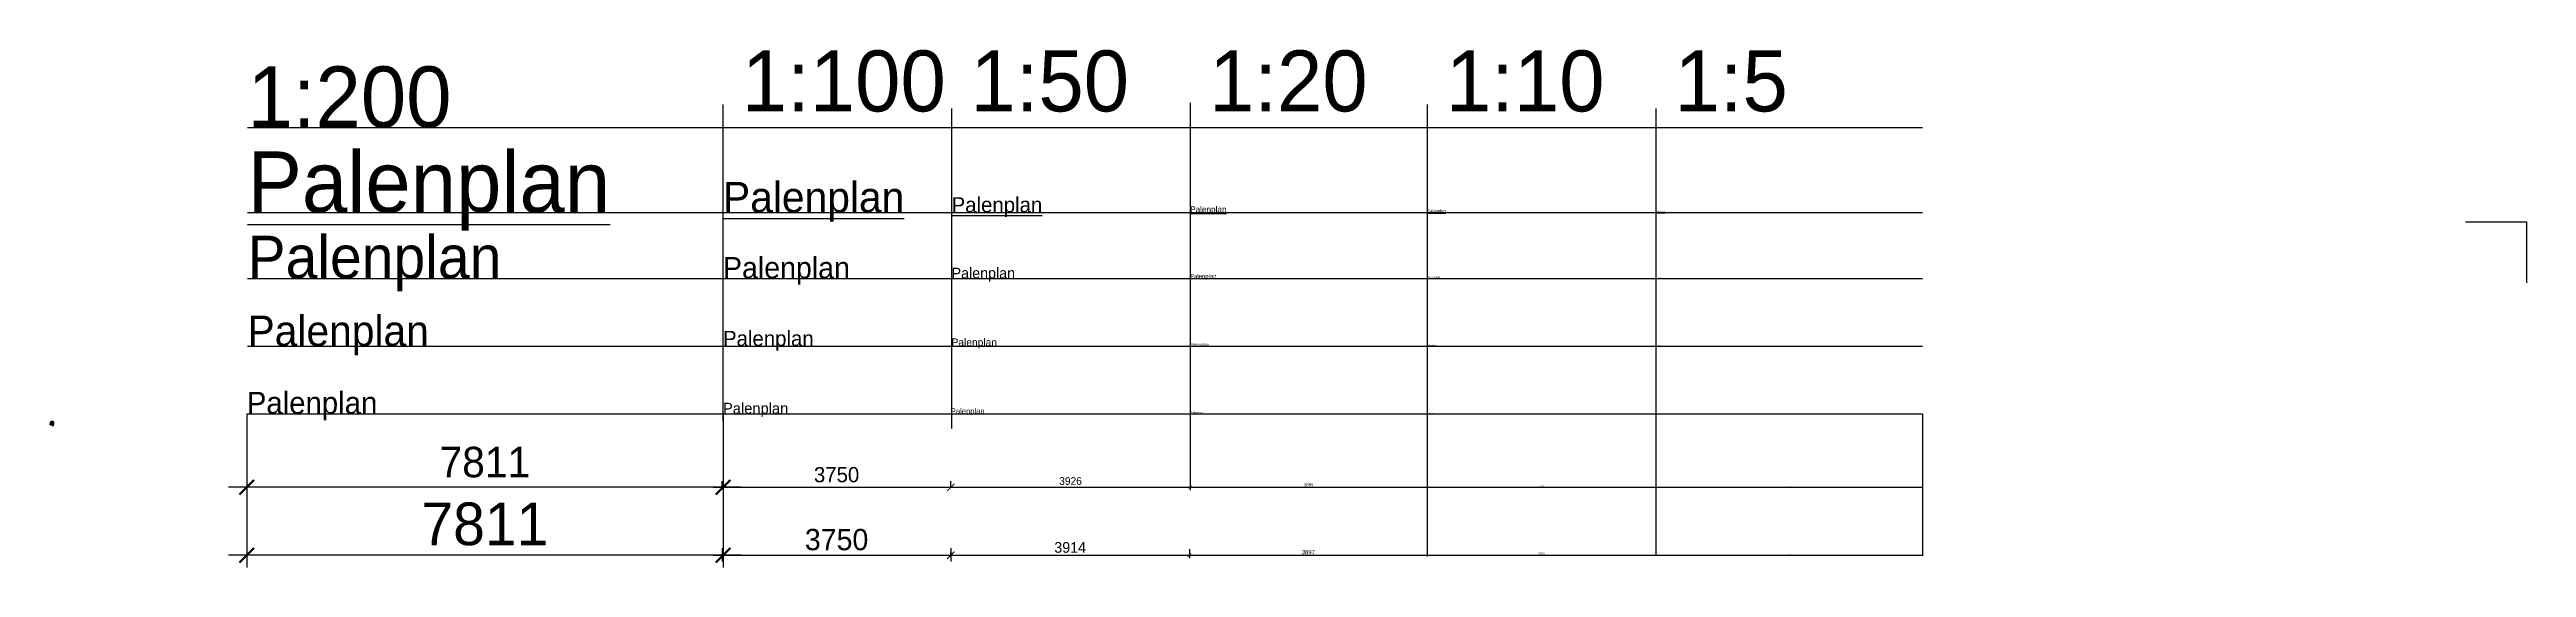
# Model space of a CAD drawing. Header units: millimetres. Extents: x -109306 to 269542, y -22401 to 197206.
# Drawn here: x -40626 to 0, y -5672 to 2824 of the extents above; entities that cross this region are included whole.
import ezdxf

# ---------------------------------------------------------------- set-up
doc = ezdxf.new("R2010")
doc.units = ezdxf.units.MM
for name, pattern in [('CENTER', [36, 24, -3, 6, -3]), ('DASH', [15, 12, -3]), ('DASHDOT', [18.5, 12, -3, 0.5, -3]), ('DASHDOT-3', [33.5, 12, -3, 12, -3, 0.5, -3])]:
    doc.linetypes.add(name, pattern=pattern)
for name, color, linetype in [('10', 9, 'DASH'), ('100', 6, 'Continuous'), ('13', 7, 'Continuous'), ('18', 1, 'Continuous'), ('25', 2, 'Continuous'), ('35', 3, 'Continuous'), ('50', 4, 'Continuous'), ('70', 5, 'Continuous'), ('AFBREEKLIJN', 7, 'DASHDOT'), ('BETON - 13', 7, 'Continuous'), ('BETON - 18', 1, 'Continuous'), ('BETON - 25', 2, 'Continuous'), ('BETON - 35', 3, 'Continuous'), ('BETON - 50', 4, 'Continuous'), ('BETON - 70', 5, 'Continuous'), ('BRANDWERENDHEID', 4, 'Continuous'), ('DIMENSION', 1, 'Continuous'), ('dun', 252, 'Continuous'), ('HATCH', 9, 'Continuous'), ('HATCH-beton', 254, 'Continuous'), ('HATCH-details', 9, 'Continuous'), ('INTERIEUR', 9, 'Continuous'), ('KOZIJN-13', 7, 'Continuous'), ('KOZIJN-18', 1, 'Continuous'), ('KOZIJN-25', 2, 'Continuous'), ('Schaduw', 250, 'Continuous'), ('SETUP', 7, 'Continuous'), ('STAAL-13', 7, 'Continuous'), ('STAAL-18', 1, 'Continuous'), ('STAAL-25', 2, 'Continuous'), ('STAAL-35', 3, 'Continuous'), ('STAAL-hartlijnen', 8, 'DASHDOT'), ('STAAL-kolommen', 2, 'Continuous'), ('STAAL-windverbanden', 3, 'DASHDOT-3'), ('STRAMIEN', 11, 'CENTER'), ('T18', 1, 'Continuous'), ('T25', 2, 'Continuous'), ('T35', 3, 'Continuous'), ('T50', 4, 'Continuous'), ('T70', 5, 'Continuous'), ('WAPENING', 2, 'Continuous'), ('WAPENING - 13', 7, 'Continuous'), ('WAPENING - 18', 1, 'Continuous'), ('WAPENING - 25', 2, 'Continuous'), ('WAPENING - 35', 3, 'Continuous'), ('WAPENING - 50', 4, 'Continuous'), ('WAPENING - 70', 5, 'Continuous'), ('WAPENING - aanwijs', 1, 'Continuous'), ('WAPENING - tekst', 2, 'Continuous')]:
    doc.layers.add(name, color=color, linetype=linetype)
doc.layers.add('HULPLIJNEN', color=220, linetype='Continuous', plot=False)
doc.layers.add('Vports', color=254, linetype='Continuous', plot=False)
doc.styles.get("Standard").update_dxf_attribs({"font": ''})
doc.styles.get('Standard').set_extended_font_data('Century Gothic')
doc.dimstyles.new('1-10', dxfattribs={"dimscale": 10, "dimtxt": 2.5, "dimasz": 1.2, "dimexe": 1, "dimexo": 0, "dimgap": 0.8, "dimtad": 1, "dimdec": 0, "dimzin": 12, "dimdsep": 46, "dimtxsty": 'Standard', "dimblk1": 'ARCHTICK', "dimblk2": 'ARCHTICK', "dimsah": 1, "dimcen": 0.09, "dimdle": 1.5, "dimclrd": 256, "dimclre": 254, "dimclrt": 2, "dimadec": 0, "dimazin": 0, "dimtfac": 1, "dimtdec": 0, "dimtix": 1, "dimtofl": 0, "dimtmove": 2, "dimatfit": 3, "dimldrblk": 'ARCHTICK', "dimfxl": 1, "dimtolj": 1, "dimtzin": 0, "dimarcsym": 0})
doc.dimstyles.new('1-10 stramien', dxfattribs={"dimscale": 10, "dimtxt": 3.5, "dimasz": 1.2, "dimexe": 1, "dimexo": 0, "dimgap": 0.8, "dimtad": 1, "dimdec": 0, "dimzin": 12, "dimdsep": 46, "dimtxsty": 'Standard', "dimblk1": 'ARCHTICK', "dimblk2": 'ARCHTICK', "dimsah": 1, "dimcen": 0.09, "dimdle": 1.5, "dimclrd": 256, "dimclre": 254, "dimclrt": 3, "dimadec": 0, "dimazin": 0, "dimtfac": 1, "dimtdec": 0, "dimtix": 1, "dimtofl": 0, "dimtmove": 2, "dimatfit": 3, "dimldrblk": 'ARCHTICK', "dimfxl": 1, "dimtolj": 1, "dimtzin": 0, "dimarcsym": 0})
doc.dimstyles.new('1-100', dxfattribs={"dimscale": 100, "dimtxt": 2.5, "dimasz": 1.2, "dimexe": 1, "dimexo": 0, "dimgap": 0.8, "dimtad": 1, "dimdec": 0, "dimzin": 12, "dimdsep": 46, "dimtxsty": 'Standard', "dimblk1": 'ARCHTICK', "dimblk2": 'ARCHTICK', "dimsah": 1, "dimcen": 0.09, "dimdle": 1.5, "dimclrd": 256, "dimclre": 254, "dimclrt": 2, "dimadec": 0, "dimazin": 0, "dimtfac": 1, "dimtdec": 0, "dimtix": 1, "dimtofl": 0, "dimtmove": 2, "dimatfit": 3, "dimldrblk": 'ARCHTICK', "dimfxl": 1, "dimtolj": 1, "dimtzin": 0, "dimarcsym": 0})
doc.dimstyles.new('1-100 stramien', dxfattribs={"dimscale": 100, "dimtxt": 3.5, "dimasz": 1.2, "dimexe": 1, "dimexo": 0, "dimgap": 0.8, "dimtad": 1, "dimdec": 0, "dimzin": 12, "dimdsep": 46, "dimtxsty": 'Standard', "dimblk1": 'ARCHTICK', "dimblk2": 'ARCHTICK', "dimsah": 1, "dimcen": 0.09, "dimdle": 1.5, "dimclrd": 256, "dimclre": 254, "dimclrt": 3, "dimadec": 0, "dimazin": 0, "dimtfac": 1, "dimtdec": 0, "dimtix": 1, "dimtofl": 0, "dimtmove": 2, "dimatfit": 3, "dimldrblk": 'ARCHTICK', "dimfxl": 1, "dimtolj": 1, "dimtzin": 0, "dimarcsym": 0})
doc.dimstyles.new('1-20', dxfattribs={"dimscale": 20, "dimtxt": 2.5, "dimasz": 1.2, "dimexe": 1, "dimexo": 0, "dimgap": 0.8, "dimtad": 1, "dimdec": 0, "dimzin": 12, "dimdsep": 46, "dimtxsty": 'Standard', "dimblk1": 'ARCHTICK', "dimblk2": 'ARCHTICK', "dimsah": 1, "dimcen": 0.09, "dimdle": 1.5, "dimclrd": 256, "dimclre": 254, "dimclrt": 2, "dimadec": 0, "dimazin": 0, "dimtfac": 1, "dimtdec": 0, "dimtix": 1, "dimtofl": 0, "dimtmove": 2, "dimatfit": 3, "dimldrblk": 'ARCHTICK', "dimfxl": 1, "dimtolj": 1, "dimtzin": 0, "dimarcsym": 0})
doc.dimstyles.new('1-20 stramien', dxfattribs={"dimscale": 20, "dimtxt": 3.5, "dimasz": 1.2, "dimexe": 1, "dimexo": 0, "dimgap": 0.8, "dimtad": 1, "dimdec": 0, "dimzin": 12, "dimdsep": 46, "dimtxsty": 'Standard', "dimblk1": 'ARCHTICK', "dimblk2": 'ARCHTICK', "dimsah": 1, "dimcen": 0.09, "dimdle": 1.5, "dimclrd": 256, "dimclre": 254, "dimclrt": 3, "dimadec": 0, "dimazin": 0, "dimtfac": 1, "dimtdec": 0, "dimtix": 1, "dimtofl": 0, "dimtmove": 2, "dimatfit": 3, "dimldrblk": 'ARCHTICK', "dimfxl": 1, "dimtolj": 1, "dimtzin": 0, "dimarcsym": 0})
doc.dimstyles.new('1-200', dxfattribs={"dimscale": 200, "dimtxt": 2.5, "dimasz": 1.2, "dimexe": 1, "dimexo": 0, "dimgap": 0.8, "dimtad": 1, "dimdec": 0, "dimzin": 12, "dimdsep": 46, "dimtxsty": 'Standard', "dimblk1": 'ARCHTICK', "dimblk2": 'ARCHTICK', "dimsah": 1, "dimcen": 0.09, "dimdle": 1.5, "dimclrd": 256, "dimclre": 254, "dimclrt": 2, "dimadec": 0, "dimazin": 0, "dimtfac": 1, "dimtdec": 0, "dimtix": 1, "dimtofl": 0, "dimtmove": 2, "dimatfit": 3, "dimldrblk": 'ARCHTICK', "dimfxl": 1, "dimtolj": 1, "dimtzin": 0, "dimarcsym": 0})
doc.dimstyles.new('1-200 stramien', dxfattribs={"dimscale": 200, "dimtxt": 3.5, "dimasz": 1.2, "dimexe": 1, "dimexo": 0, "dimgap": 0.8, "dimtad": 1, "dimdec": 0, "dimzin": 12, "dimdsep": 46, "dimtxsty": 'Standard', "dimblk1": 'ARCHTICK', "dimblk2": 'ARCHTICK', "dimsah": 1, "dimcen": 0.09, "dimdle": 1.5, "dimclrd": 256, "dimclre": 254, "dimclrt": 3, "dimadec": 0, "dimazin": 0, "dimtfac": 1, "dimtdec": 0, "dimtix": 1, "dimtofl": 0, "dimtmove": 2, "dimatfit": 3, "dimldrblk": 'ARCHTICK', "dimfxl": 1, "dimtolj": 1, "dimtzin": 0, "dimarcsym": 0})
doc.dimstyles.new('1-5', dxfattribs={"dimscale": 5, "dimtxt": 2.5, "dimasz": 1.2, "dimexe": 1, "dimexo": 0, "dimgap": 0.8, "dimtad": 1, "dimdec": 0, "dimzin": 12, "dimdsep": 46, "dimtxsty": 'Standard', "dimblk1": 'ARCHTICK', "dimblk2": 'ARCHTICK', "dimsah": 1, "dimcen": 0.09, "dimdle": 1.5, "dimclrd": 256, "dimclre": 254, "dimclrt": 2, "dimadec": 0, "dimazin": 0, "dimtfac": 1, "dimtdec": 0, "dimtix": 1, "dimtofl": 0, "dimtmove": 2, "dimatfit": 3, "dimldrblk": 'ARCHTICK', "dimfxl": 1, "dimtolj": 1, "dimtzin": 0, "dimarcsym": 0})
doc.dimstyles.new('1-5 stramien', dxfattribs={"dimscale": 5, "dimtxt": 3.5, "dimasz": 1.2, "dimexe": 1, "dimexo": 0, "dimgap": 0.8, "dimtad": 1, "dimdec": 0, "dimzin": 12, "dimdsep": 46, "dimtxsty": 'Standard', "dimblk1": 'ARCHTICK', "dimblk2": 'ARCHTICK', "dimsah": 1, "dimcen": 0.09, "dimdle": 1.5, "dimclrd": 256, "dimclre": 254, "dimclrt": 3, "dimadec": 0, "dimazin": 0, "dimtfac": 1, "dimtdec": 0, "dimtix": 1, "dimtofl": 0, "dimtmove": 2, "dimatfit": 3, "dimldrblk": 'ARCHTICK', "dimfxl": 1, "dimtolj": 1, "dimtzin": 0, "dimarcsym": 0})
doc.dimstyles.new('1-50', dxfattribs={"dimscale": 50, "dimtxt": 2.5, "dimasz": 1.2, "dimexe": 1, "dimexo": 0, "dimgap": 0.8, "dimtad": 1, "dimdec": 0, "dimzin": 12, "dimdsep": 46, "dimtxsty": 'Standard', "dimblk1": 'ARCHTICK', "dimblk2": 'ARCHTICK', "dimsah": 1, "dimcen": 0.09, "dimdle": 1.5, "dimclrd": 256, "dimclre": 254, "dimclrt": 2, "dimadec": 0, "dimazin": 0, "dimtfac": 1, "dimtdec": 0, "dimtix": 1, "dimtofl": 0, "dimtmove": 2, "dimatfit": 3, "dimldrblk": 'ARCHTICK', "dimfxl": 1, "dimtolj": 1, "dimtzin": 0, "dimarcsym": 0})
doc.dimstyles.new('1-50 stramien', dxfattribs={"dimscale": 50, "dimtxt": 3.5, "dimasz": 1.2, "dimexe": 1, "dimexo": 0, "dimgap": 0.8, "dimtad": 1, "dimdec": 0, "dimzin": 12, "dimdsep": 46, "dimtxsty": 'Standard', "dimblk1": 'ARCHTICK', "dimblk2": 'ARCHTICK', "dimsah": 1, "dimcen": 0.09, "dimdle": 1.5, "dimclrd": 256, "dimclre": 254, "dimclrt": 3, "dimadec": 0, "dimazin": 0, "dimtfac": 1, "dimtdec": 0, "dimtix": 1, "dimtofl": 0, "dimtmove": 2, "dimatfit": 3, "dimldrblk": 'ARCHTICK', "dimfxl": 1, "dimtolj": 1, "dimtzin": 0, "dimarcsym": 0})

# ---------------------------------------------------------------- blocks, each defined once
blk = doc.blocks.new('_ARCHTICK')
at = {"color": 0, "linetype": 'ByBlock', "const_width": 0.15}
blk.add_lwpolyline([(-0.5, -0.5), (0.5, 0.5)], dxfattribs=at)
blk = doc.blocks.new('*D3')
at = {"layer": 'Defpoints', "color": 0, "transparency": 16777216}
for p in [(7787, -6903), (11536, -6903), (11536, -7019)]:
    blk.add_point(p, dxfattribs=at)
at = {"layer": 'DIMENSION', "color": 251, "lineweight": -2, "transparency": 16777216}
for p, q in [((7787, -6903), (7787, -7119)), ((11536, -6903), (11536, -7119))]:
    blk.add_line(p, q, dxfattribs=at)
at = {"layer": 'DIMENSION', "lineweight": -2, "transparency": 16777216}
blk.add_line((7637, -7019), (11686, -7019), dxfattribs=at)
at = {"layer": 'DIMENSION', "lineweight": -2, "transparency": 16777216, "xscale": 120, "yscale": 120, "zscale": 120, "rotation": 180}
blk.add_blockref('_ARCHTICK', (7787, -7019), dxfattribs=at)
at = {"layer": 'DIMENSION', "lineweight": -2, "transparency": 16777216, "xscale": 120, "yscale": 120, "zscale": 120}
blk.add_blockref('_ARCHTICK', (11536, -7019), dxfattribs=at)
at = {"layer": 'DIMENSION', "color": 3, "transparency": 16777216, "insert": (9662, -6764), "char_height": 350, "attachment_point": 5}
blk.add_mtext('\\A1;3750', dxfattribs=at)
blk = doc.blocks.new('*D2')
at = {"layer": 'Defpoints', "color": 0, "transparency": 16777216}
for p in [(7787, -5904), (11536, -5904), (11536, -5904)]:
    blk.add_point(p, dxfattribs=at)
at = {"layer": 'DIMENSION', "lineweight": -2, "transparency": 16777216}
blk.add_line((7637, -5904), (11686, -5904), dxfattribs=at)
at = {"layer": 'DIMENSION', "color": 251, "lineweight": -2, "transparency": 16777216}
for p, q in [((7787, -5904), (7787, -5804)), ((11536, -5904), (11536, -5804))]:
    blk.add_line(p, q, dxfattribs=at)
at = {"layer": 'DIMENSION', "lineweight": -2, "transparency": 16777216, "xscale": 120, "yscale": 120, "zscale": 120, "rotation": 180}
blk.add_blockref('_ARCHTICK', (7787, -5904), dxfattribs=at)
at = {"layer": 'DIMENSION', "lineweight": -2, "transparency": 16777216, "xscale": 120, "yscale": 120, "zscale": 120}
blk.add_blockref('_ARCHTICK', (11536, -5904), dxfattribs=at)
at = {"layer": 'DIMENSION', "color": 2, "transparency": 16777216, "insert": (9662, -5699), "char_height": 250, "attachment_point": 5}
blk.add_mtext('\\A1;3750', dxfattribs=at)
blk = doc.blocks.new('*D4')
at = {"layer": 'Defpoints', "color": 0, "transparency": 16777216}
for p in [(15462, -4699), (11536, -5904), (15462, -5904)]:
    blk.add_point(p, dxfattribs=at)
at = {"layer": 'DIMENSION', "color": 251, "lineweight": -2, "transparency": 16777216}
for p, q in [((15462, -4699), (15462, -5954)), ((11536, -5904), (11536, -5854))]:
    blk.add_line(p, q, dxfattribs=at)
at = {"layer": 'DIMENSION', "lineweight": -2, "transparency": 16777216}
blk.add_line((11461, -5904), (15537, -5904), dxfattribs=at)
at = {"layer": 'DIMENSION', "lineweight": -2, "transparency": 16777216, "xscale": 60, "yscale": 60, "zscale": 60, "rotation": 180}
blk.add_blockref('_ARCHTICK', (11536, -5904), dxfattribs=at)
at = {"layer": 'DIMENSION', "lineweight": -2, "transparency": 16777216, "xscale": 60, "yscale": 60, "zscale": 60}
blk.add_blockref('_ARCHTICK', (15462, -5904), dxfattribs=at)
at = {"layer": 'DIMENSION', "color": 2, "transparency": 16777216, "insert": (13499, -5802), "char_height": 125, "attachment_point": 5}
blk.add_mtext('\\A1;3926', dxfattribs=at)
blk = doc.blocks.new('*D5')
at = {"layer": 'Defpoints', "color": 0, "transparency": 16777216}
for p in [(15462, -4699), (19347, -4699), (19347, -5904)]:
    blk.add_point(p, dxfattribs=at)
at = {"layer": 'DIMENSION', "color": 251, "lineweight": -2, "transparency": 16777216}
for p, q in [((15462, -4699), (15462, -5924)), ((19347, -4699), (19347, -5924))]:
    blk.add_line(p, q, dxfattribs=at)
at = {"layer": 'DIMENSION', "lineweight": -2, "transparency": 16777216}
blk.add_line((15432, -5904), (19377, -5904), dxfattribs=at)
at = {"layer": 'DIMENSION', "lineweight": -2, "transparency": 16777216, "xscale": 24, "yscale": 24, "zscale": 24, "rotation": 180}
blk.add_blockref('_ARCHTICK', (15462, -5904), dxfattribs=at)
at = {"layer": 'DIMENSION', "lineweight": -2, "transparency": 16777216, "xscale": 24, "yscale": 24, "zscale": 24}
blk.add_blockref('_ARCHTICK', (19347, -5904), dxfattribs=at)
at = {"layer": 'DIMENSION', "color": 2, "transparency": 16777216, "insert": (17405, -5863), "char_height": 50, "attachment_point": 5}
blk.add_mtext('\\A1;3885', dxfattribs=at)
blk = doc.blocks.new('*D6')
at = {"layer": 'Defpoints', "color": 0, "transparency": 16777216}
for p in [(11536, -7019), (15450, -6920), (15450, -7019)]:
    blk.add_point(p, dxfattribs=at)
at = {"layer": 'DIMENSION', "lineweight": -2, "transparency": 16777216}
blk.add_line((11461, -7019), (15525, -7019), dxfattribs=at)
at = {"layer": 'DIMENSION', "color": 251, "lineweight": -2, "transparency": 16777216}
for p, q in [((11536, -7019), (11536, -6969)), ((15450, -6920), (15450, -7069))]:
    blk.add_line(p, q, dxfattribs=at)
at = {"layer": 'DIMENSION', "lineweight": -2, "transparency": 16777216, "xscale": 60, "yscale": 60, "zscale": 60, "rotation": 180}
blk.add_blockref('_ARCHTICK', (11536, -7019), dxfattribs=at)
at = {"layer": 'DIMENSION', "lineweight": -2, "transparency": 16777216, "xscale": 60, "yscale": 60, "zscale": 60}
blk.add_blockref('_ARCHTICK', (15450, -7019), dxfattribs=at)
at = {"layer": 'DIMENSION', "color": 3, "transparency": 16777216, "insert": (13493, -6892), "char_height": 175, "attachment_point": 5}
blk.add_mtext('\\A1;3914', dxfattribs=at)
blk = doc.blocks.new('*D7')
at = {"layer": 'Defpoints', "color": 0, "transparency": 16777216}
for p in [(19347, -4699), (15450, -6920), (19347, -7019)]:
    blk.add_point(p, dxfattribs=at)
at = {"layer": 'DIMENSION', "color": 251, "lineweight": -2, "transparency": 16777216}
for p, q in [((19347, -4699), (19347, -7039)), ((15450, -6920), (15450, -7039))]:
    blk.add_line(p, q, dxfattribs=at)
at = {"layer": 'DIMENSION', "lineweight": -2, "transparency": 16777216}
blk.add_line((15420, -7019), (19377, -7019), dxfattribs=at)
at = {"layer": 'DIMENSION', "lineweight": -2, "transparency": 16777216, "xscale": 24, "yscale": 24, "zscale": 24, "rotation": 180}
blk.add_blockref('_ARCHTICK', (15450, -7019), dxfattribs=at)
at = {"layer": 'DIMENSION', "lineweight": -2, "transparency": 16777216, "xscale": 24, "yscale": 24, "zscale": 24}
blk.add_blockref('_ARCHTICK', (19347, -7019), dxfattribs=at)
at = {"layer": 'DIMENSION', "color": 3, "transparency": 16777216, "insert": (17399, -6968), "char_height": 70, "attachment_point": 5}
blk.add_mtext('\\A1;3897', dxfattribs=at)
blk = doc.blocks.new('*D8')
at = {"layer": 'Defpoints', "color": 0, "transparency": 16777216}
for p in [(19347, -4699), (23097, -4699), (23097, -5904)]:
    blk.add_point(p, dxfattribs=at)
at = {"layer": 'DIMENSION', "color": 251, "lineweight": -2, "transparency": 16777216}
for p, q in [((19347, -4699), (19347, -5914)), ((23097, -4699), (23097, -5914))]:
    blk.add_line(p, q, dxfattribs=at)
at = {"layer": 'DIMENSION', "lineweight": -2, "transparency": 16777216}
blk.add_line((19332, -5904), (23112, -5904), dxfattribs=at)
at = {"layer": 'DIMENSION', "lineweight": -2, "transparency": 16777216, "xscale": 12, "yscale": 12, "zscale": 12, "rotation": 180}
blk.add_blockref('_ARCHTICK', (19347, -5904), dxfattribs=at)
at = {"layer": 'DIMENSION', "lineweight": -2, "transparency": 16777216, "xscale": 12, "yscale": 12, "zscale": 12}
blk.add_blockref('_ARCHTICK', (23097, -5904), dxfattribs=at)
at = {"layer": 'DIMENSION', "color": 2, "transparency": 16777216, "insert": (21222, -5884), "char_height": 25, "attachment_point": 5}
blk.add_mtext('\\A1;3750', dxfattribs=at)
blk = doc.blocks.new('*D9')
at = {"layer": 'Defpoints', "color": 0, "transparency": 16777216}
for p in [(23097, -4699), (27474, -4699), (27474, -5904)]:
    blk.add_point(p, dxfattribs=at)
at = {"layer": 'DIMENSION', "color": 251, "lineweight": -2, "transparency": 16777216}
for p, q in [((23097, -4699), (23097, -5909)), ((27474, -4699), (27474, -5909))]:
    blk.add_line(p, q, dxfattribs=at)
at = {"layer": 'DIMENSION', "lineweight": -2, "transparency": 16777216}
blk.add_line((23089, -5904), (27482, -5904), dxfattribs=at)
at = {"layer": 'DIMENSION', "lineweight": -2, "transparency": 16777216, "xscale": 6, "yscale": 6, "zscale": 6, "rotation": 180}
blk.add_blockref('_ARCHTICK', (23097, -5904), dxfattribs=at)
at = {"layer": 'DIMENSION', "lineweight": -2, "transparency": 16777216, "xscale": 6, "yscale": 6, "zscale": 6}
blk.add_blockref('_ARCHTICK', (27474, -5904), dxfattribs=at)
at = {"layer": 'DIMENSION', "color": 2, "transparency": 16777216, "insert": (25286, -5894), "char_height": 12.5, "attachment_point": 5}
blk.add_mtext('\\A1;4378', dxfattribs=at)
blk = doc.blocks.new('*D10')
at = {"layer": 'Defpoints', "color": 0, "transparency": 16777216}
for p in [(19347, -4699), (23097, -4699), (23097, -7019)]:
    blk.add_point(p, dxfattribs=at)
at = {"layer": 'DIMENSION', "color": 251, "lineweight": -2, "transparency": 16777216}
for p, q in [((19347, -4699), (19347, -7029)), ((23097, -4699), (23097, -7029))]:
    blk.add_line(p, q, dxfattribs=at)
at = {"layer": 'DIMENSION', "lineweight": -2, "transparency": 16777216}
blk.add_line((19332, -7019), (23112, -7019), dxfattribs=at)
at = {"layer": 'DIMENSION', "lineweight": -2, "transparency": 16777216, "xscale": 12, "yscale": 12, "zscale": 12, "rotation": 180}
blk.add_blockref('_ARCHTICK', (19347, -7019), dxfattribs=at)
at = {"layer": 'DIMENSION', "lineweight": -2, "transparency": 16777216, "xscale": 12, "yscale": 12, "zscale": 12}
blk.add_blockref('_ARCHTICK', (23097, -7019), dxfattribs=at)
at = {"layer": 'DIMENSION', "color": 3, "transparency": 16777216, "insert": (21222, -6994), "char_height": 35, "attachment_point": 5}
blk.add_mtext('\\A1;3750', dxfattribs=at)
blk = doc.blocks.new('*D11')
at = {"layer": 'Defpoints', "color": 0, "transparency": 16777216}
for p in [(23097, -4699), (27474, -4699), (27474, -7019)]:
    blk.add_point(p, dxfattribs=at)
at = {"layer": 'DIMENSION', "color": 251, "lineweight": -2, "transparency": 16777216}
for p, q in [((23097, -4699), (23097, -7024)), ((27474, -4699), (27474, -7024))]:
    blk.add_line(p, q, dxfattribs=at)
at = {"layer": 'DIMENSION', "lineweight": -2, "transparency": 16777216}
blk.add_line((23089, -7019), (27482, -7019), dxfattribs=at)
at = {"layer": 'DIMENSION', "lineweight": -2, "transparency": 16777216, "xscale": 6, "yscale": 6, "zscale": 6, "rotation": 180}
blk.add_blockref('_ARCHTICK', (23097, -7019), dxfattribs=at)
at = {"layer": 'DIMENSION', "lineweight": -2, "transparency": 16777216, "xscale": 6, "yscale": 6, "zscale": 6}
blk.add_blockref('_ARCHTICK', (27474, -7019), dxfattribs=at)
at = {"layer": 'DIMENSION', "color": 3, "transparency": 16777216, "insert": (25286, -7007), "char_height": 17.5, "attachment_point": 5}
blk.add_mtext('\\A1;4378', dxfattribs=at)
blk = doc.blocks.new('*D12')
at = {"layer": 'Defpoints', "color": 0, "transparency": 16777216}
for p in [(-12, -4699), (7799, -4699), (-12, -5904)]:
    blk.add_point(p, dxfattribs=at)
at = {"layer": 'DIMENSION', "color": 251, "lineweight": -2, "transparency": 16777216}
for p, q in [((-12, -4699), (-12, -6104)), ((7799, -4699), (7799, -6104))]:
    blk.add_line(p, q, dxfattribs=at)
at = {"layer": 'DIMENSION', "lineweight": -2, "transparency": 16777216}
blk.add_line((8099, -5904), (-312, -5904), dxfattribs=at)
at = {"layer": 'DIMENSION', "lineweight": -2, "transparency": 16777216, "xscale": 240, "yscale": 240, "zscale": 240, "rotation": 180}
blk.add_blockref('_ARCHTICK', (-12, -5904), dxfattribs=at)
at = {"layer": 'DIMENSION', "lineweight": -2, "transparency": 16777216, "xscale": 240, "yscale": 240, "zscale": 240}
blk.add_blockref('_ARCHTICK', (7799, -5904), dxfattribs=at)
at = {"layer": 'DIMENSION', "color": 2, "transparency": 16777216, "insert": (3893, -5494), "char_height": 500, "attachment_point": 5}
blk.add_mtext('\\A1;7811', dxfattribs=at)
blk = doc.blocks.new('*D13')
at = {"layer": 'Defpoints', "color": 0, "transparency": 16777216}
for p in [(-12, -4699), (7799, -4699), (-12, -7019)]:
    blk.add_point(p, dxfattribs=at)
at = {"layer": 'DIMENSION', "color": 251, "lineweight": -2, "transparency": 16777216}
for p, q in [((-12, -4699), (-12, -7219)), ((7799, -4699), (7799, -7219))]:
    blk.add_line(p, q, dxfattribs=at)
at = {"layer": 'DIMENSION', "lineweight": -2, "transparency": 16777216}
blk.add_line((8099, -7019), (-312, -7019), dxfattribs=at)
at = {"layer": 'DIMENSION', "lineweight": -2, "transparency": 16777216, "xscale": 240, "yscale": 240, "zscale": 240, "rotation": 180}
blk.add_blockref('_ARCHTICK', (-12, -7019), dxfattribs=at)
at = {"layer": 'DIMENSION', "lineweight": -2, "transparency": 16777216, "xscale": 240, "yscale": 240, "zscale": 240}
blk.add_blockref('_ARCHTICK', (7799, -7019), dxfattribs=at)
at = {"layer": 'DIMENSION', "color": 3, "transparency": 16777216, "insert": (3893, -6509), "char_height": 700, "attachment_point": 5}
blk.add_mtext('\\A1;7811', dxfattribs=at)
blk = doc.blocks.new('standaard tekst hoogtes')
at = {"layer": 'HULPLIJNEN'}
for p, q in [((0, 0), (27474.4, 0)), ((7798.9, 372.3), (7798.9, -4826.6)), ((11548.4, 311.1), (11548.4, -4942.6)), ((15462.1, 402.7), (15462.1, -4842.8)), ((19347.3, 372.3), (19347.3, -4826.6)), ((23096.8, 311.1), (23096.8, -4942.6)), ((0, -1395.3), (27474.4, -1395.3)), ((0, -2477.5), (27474.4, -2477.5)), ((0, -3588), (27474.4, -3588)), ((-12, -4698.6), (27474.4, -4698.6))]:
    blk.add_line(p, q, dxfattribs=at)
at = {"layer": 'T18'}
for height, p in [(360, (-12, -4698.6)), (180, (7798.9, -4698.6)), (90, (11536.4, -4698.6)), (36, (15462.1, -4698.6)), (18, (19347.3, -4698.6)), (9, (23096.8, -4698.6))]:
    blk.add_text('Palenplan', height=height, dxfattribs=at).set_placement(p)
at = {"layer": 'T25'}
for height, p in [(500, (0, -3588)), (250, (7798.9, -3588)), (125, (11548.4, -3588)), (50, (15462.1, -3588)), (25, (19347.3, -3588)), (12.5, (23096.8, -3588))]:
    blk.add_text('Palenplan', height=height, dxfattribs=at).set_placement(p)
at = {"layer": 'T35'}
for height, p in [(700, (0, -2477.5)), (350, (7798.9, -2477.5)), (175, (11548.4, -2477.5)), (70, (15462.1, -2477.5)), (35, (19347.3, -2477.5)), (17.5, (23096.8, -2477.5))]:
    blk.add_text('Palenplan', height=height, dxfattribs=at).set_placement(p)
at = {"layer": 'T50'}
for s, height, p in [('1:100', 1000, (8107.3, 261.6)), ('1:50', 1000, (11856.8, 261.6)), ('1:20', 1000, (15770.5, 261.6)), ('1:10', 1000, (19655.7, 261.6)), ('1:5', 1000, (23405.2, 261.6)), ('1:200', 1000, (0, 0)), ('%%uPalenplan', 1000, (0, -1395.3)), ('%%uPalenplan', 500, (7798.9, -1395.3)), ('%%uPalenplan', 250, (11548.4, -1395.3)), ('%%uPalenplan', 100, (15462.1, -1395.3)), ('%%uPalenplan', 50, (19347.3, -1395.3)), ('%%uPalenplan', 25, (23096.8, -1395.3))]:
    blk.add_text(s, height=height, dxfattribs=at).set_placement(p)
at = {"layer": 'DIMENSION'}
for base, p1, p2, dimstyle, picture, middle in [((-12, -5904.3), (7798.9, -4698.6), (-12, -4698.6), '1-200', '*D12', (3893.4, -5494.3)), ((-12, -7019.4), (7798.9, -4698.6), (-12, -4698.6), '1-200 stramien', '*D13', (3893.4, -6509.4)), ((15462.1, -5904.3), (11536.4, -5904.3), (15462.1, -4698.6), '1-50', '*D4', (13499.2, -5801.7)), ((19347.3, -7019.4), (15450.1, -6919.6), (19347.3, -4698.6), '1-20 stramien', '*D7', (17398.7, -6968.4)), ((19347.3, -5904.3), (15462.1, -4698.6), (19347.3, -4698.6), '1-20', '*D5', (17404.7, -5863.3)), ((23096.8178, -5904.2877), (19347.3057, -4698.6161), (23096.8178, -4698.6161), '1-10', '*D8', (21222.0617, -5883.7877)), ((23096.8178, -7019.4317), (19347.3057, -4698.6161), (23096.8178, -4698.6161), '1-10 stramien', '*D10', (21222.0617, -6993.9317)), ((27474.4, -5904.3), (23096.8, -4698.6), (27474.4, -4698.6), '1-5', '*D9', (25285.6, -5894)), ((27474.4, -7019.4), (23096.8, -4698.6), (27474.4, -4698.6), '1-5 stramien', '*D11', (25285.6, -7006.7)), ((11536.4089, -5904.2877), (7786.8968, -5904.2877), (11536.4089, -5904.2877), '1-100', '*D2', (9661.6528, -5699.2877)), ((11536.4089, -7019.4317), (7786.8968, -6903.3701), (11536.4089, -6903.3701), '1-100 stramien', '*D3', (9661.6528, -6764.4317)), ((15450.1, -7019.4), (11536.4, -7019.4), (15450.1, -6919.6), '1-50 stramien', '*D6', (13493.2, -6891.9))]:
    dim = blk.add_linear_dim(base=base, p1=p1, p2=p2, dimstyle=dimstyle, dxfattribs=at)
    dim.commit()
    dim.dimension.update_dxf_attribs({"geometry": picture, "text_midpoint": middle})

msp = doc.modelspace()

# ---------------------------------------------------------------- linework, layer by layer
msp.add_lwpolyline([(-40577.5, -3313), (-40554.7, -3335.8)])
at = {"layer": '10'}
msp.add_lwpolyline([(-40557.2, -3300.3), (-40595.2, -3340.8)], dxfattribs=at)
at = {"layer": '100'}
msp.add_lwpolyline([(-40592.7, -3313), (-40569.9, -3353.5)], dxfattribs=at)
at = {"layer": '13'}
msp.add_lwpolyline([(-40582.6, -3287.6), (-40602.8, -3323.1)], dxfattribs=at)
at = {"layer": '18'}
msp.add_lwpolyline([(-40605.4, -3292.7), (-40595.2, -3330.7)], dxfattribs=at)
at = {"layer": '25'}
msp.add_lwpolyline([(-40605.4, -3292.7), (-40577.5, -3313)], dxfattribs=at)
at = {"layer": '35'}
msp.add_lwpolyline([(-40564.8, -3287.6), (-40566.1, -3324.4)], dxfattribs=at)
at = {"layer": '50'}
msp.add_lwpolyline([(-40569.9, -3302.8), (-40602.8, -3323.1)], dxfattribs=at)
at = {"layer": '70'}
msp.add_lwpolyline([(-40618.1, -3325.6), (-40562.3, -3340.8)], dxfattribs=at)
at = {"layer": 'AFBREEKLIJN'}
msp.add_lwpolyline([(-40597.8, -3277.5), (-40590.2, -3333.2)], dxfattribs=at)
at = {"layer": 'BETON - 13'}
msp.add_lwpolyline([(-40549.6, -3305.4), (-40613, -3300.3)], dxfattribs=at)
at = {"layer": 'BETON - 18'}
msp.add_lwpolyline([(-40567.4, -3272.4), (-40591.1, -3315.9)], dxfattribs=at)
at = {"layer": 'BETON - 25'}
msp.add_lwpolyline([(-40578.5, -3318.1), (-40588.5, -3333.7)], dxfattribs=at)
at = {"layer": 'BETON - 35'}
msp.add_lwpolyline([(-40570.4, -3328.1), (-40582.2, -3343)], dxfattribs=at)
at = {"layer": 'BETON - 50'}
msp.add_lwpolyline([(-40564.8, -3335.5), (-40553.6, -3316.3)], dxfattribs=at)
at = {"layer": 'BETON - 70'}
msp.add_lwpolyline([(-40559.9, -3295.8), (-40572.3, -3293.3)], dxfattribs=at)
at = {"layer": 'BRANDWERENDHEID'}
msp.add_lwpolyline([(-40592.1, -3277.1), (-40565.4, -3285.2)], dxfattribs=at)
at = {"layer": 'Defpoints'}
msp.add_lwpolyline([(-40608.9, -3287.7), (-40589, -3285.8)], dxfattribs=at)
at = {"layer": 'DIMENSION'}
msp.add_lwpolyline([(-40583.5, -3272.2), (-40594, -3305.4)], dxfattribs=at)
at = {"layer": 'dun'}
msp.add_lwpolyline([(-40615.7, -3293.3), (-40612, -3314.4)], dxfattribs=at)
at = {"layer": 'HATCH'}
msp.add_lwpolyline([(-40603.9, -3313.2), (-40612, -3323.1)], dxfattribs=at)
at = {"layer": 'HATCH-beton'}
msp.add_lwpolyline([(-40617, -3316.3), (-40608.3, -3337.4)], dxfattribs=at)
at = {"layer": 'HATCH-details'}
msp.add_lwpolyline([(-40605.8, -3325.6), (-40603.9, -3336.7)], dxfattribs=at)
at = {"layer": 'HULPLIJNEN'}
for points in [[(-1000, 0), (0, 0), (0, -1000)], [(-40602.1, -3285.2), (-40597.1, -3293.3)]]:
    msp.add_lwpolyline(points, dxfattribs=at)
at = {"layer": 'INTERIEUR'}
msp.add_lwpolyline([(-40604.6, -3282.7), (-40582.6, -3287.6)], dxfattribs=at)
at = {"layer": 'KOZIJN-13'}
msp.add_lwpolyline([(-40579.7, -3273.4), (-40597.8, -3277.5)], dxfattribs=at)
at = {"layer": 'KOZIJN-18'}
msp.add_lwpolyline([(-40603.9, -3278.4), (-40577.2, -3287.6)], dxfattribs=at)
at = {"layer": 'KOZIJN-25'}
msp.add_lwpolyline([(-40553.6, -3292), (-40583.5, -3319.4)], dxfattribs=at)
at = {"layer": 'Schaduw'}
msp.add_lwpolyline([(-40616.4, -3280.3), (-40604.6, -3319.4)], dxfattribs=at)
at = {"layer": 'SETUP'}
msp.add_lwpolyline([(-40622, -3305.7), (-40586.4, -3313)], dxfattribs=at)
at = {"layer": 'STAAL-13'}
msp.add_lwpolyline([(-40612, -3279.6), (-40576.2, -3320.6)], dxfattribs=at)
at = {"layer": 'STAAL-18'}
msp.add_lwpolyline([(-40555.5, -3285.2), (-40577.2, -3301.4)], dxfattribs=at)
at = {"layer": 'STAAL-25'}
msp.add_lwpolyline([(-40617, -3316.3), (-40592.7, -3313)], dxfattribs=at)
at = {"layer": 'STAAL-35'}
msp.add_lwpolyline([(-40612, -3279.6), (-40579.2, -3294.1)], dxfattribs=at)
at = {"layer": 'STAAL-hartlijnen'}
msp.add_lwpolyline([(-40608.9, -3273.4), (-40600.3, -3311.7)], dxfattribs=at)
at = {"layer": 'STAAL-kolommen'}
msp.add_lwpolyline([(-40606, -3286.6), (-40575.4, -3291.4)], dxfattribs=at)
at = {"layer": 'STAAL-windverbanden'}
msp.add_lwpolyline([(-40571.7, -3285.8), (-40581.6, -3310)], dxfattribs=at)
at = {"layer": 'STRAMIEN'}
msp.add_lwpolyline([(-40610.5, -3299.8), (-40573.1, -3282.9)], dxfattribs=at)
at = {"layer": 'T18'}
msp.add_lwpolyline([(-40589.7, -3271.6), (-40558.6, -3308.8)], dxfattribs=at)
at = {"layer": 'T25'}
msp.add_lwpolyline([(-40567.4, -3272.4), (-40597.4, -3313.6)], dxfattribs=at)
at = {"layer": 'T35'}
msp.add_lwpolyline([(-40620.1, -3298.9), (-40573.5, -3329.3)], dxfattribs=at)
at = {"layer": 'T50'}
msp.add_lwpolyline([(-40603.3, -3339.2), (-40604.2, -3309.3)], dxfattribs=at)
at = {"layer": 'T70'}
msp.add_lwpolyline([(-40622, -3305.7), (-40586.4, -3313)], dxfattribs=at)
at = {"layer": 'Vports'}
msp.add_lwpolyline([(-40617, -3289.6), (-40577.2, -3301.4)], dxfattribs=at)
at = {"layer": 'WAPENING'}
msp.add_lwpolyline([(-40598.8, -3335.1), (-40589.2, -3325.6)], dxfattribs=at)
at = {"layer": 'WAPENING - 13'}
msp.add_lwpolyline([(-40621.3, -3333), (-40582.3, -3299.8)], dxfattribs=at)
at = {"layer": 'WAPENING - 18'}
msp.add_lwpolyline([(-40626.3, -3310.7), (-40576.3, -3335.5)], dxfattribs=at)
at = {"layer": 'WAPENING - 25'}
msp.add_lwpolyline([(-40587.2, -3343), (-40596.8, -3314.1)], dxfattribs=at)
at = {"layer": 'WAPENING - 35'}
msp.add_lwpolyline([(-40620.1, -3320.6), (-40613, -3300.3)], dxfattribs=at)
at = {"layer": 'WAPENING - 50'}
msp.add_lwpolyline([(-40567.3, -3344.2), (-40577.5, -3313)], dxfattribs=at)
at = {"layer": 'WAPENING - 70'}
msp.add_lwpolyline([(-40610.5, -3299.8), (-40566.1, -3324.4)], dxfattribs=at)
at = {"layer": 'WAPENING - aanwijs'}
msp.add_lwpolyline([(-40604.3, -3305.6), (-40609.6, -3310.5)], dxfattribs=at)
at = {"layer": 'WAPENING - tekst'}
msp.add_lwpolyline([(-40575.5, -3307.9), (-40559.1, -3317.1)], dxfattribs=at)

# ---------------------------------------------------------------- block references
at = {"layer": 'DIMENSION'}
msp.add_blockref('standaard tekst hoogtes', (-37379.2, 1547.9), dxfattribs=at)

doc.saveas('drawing.dxf')
